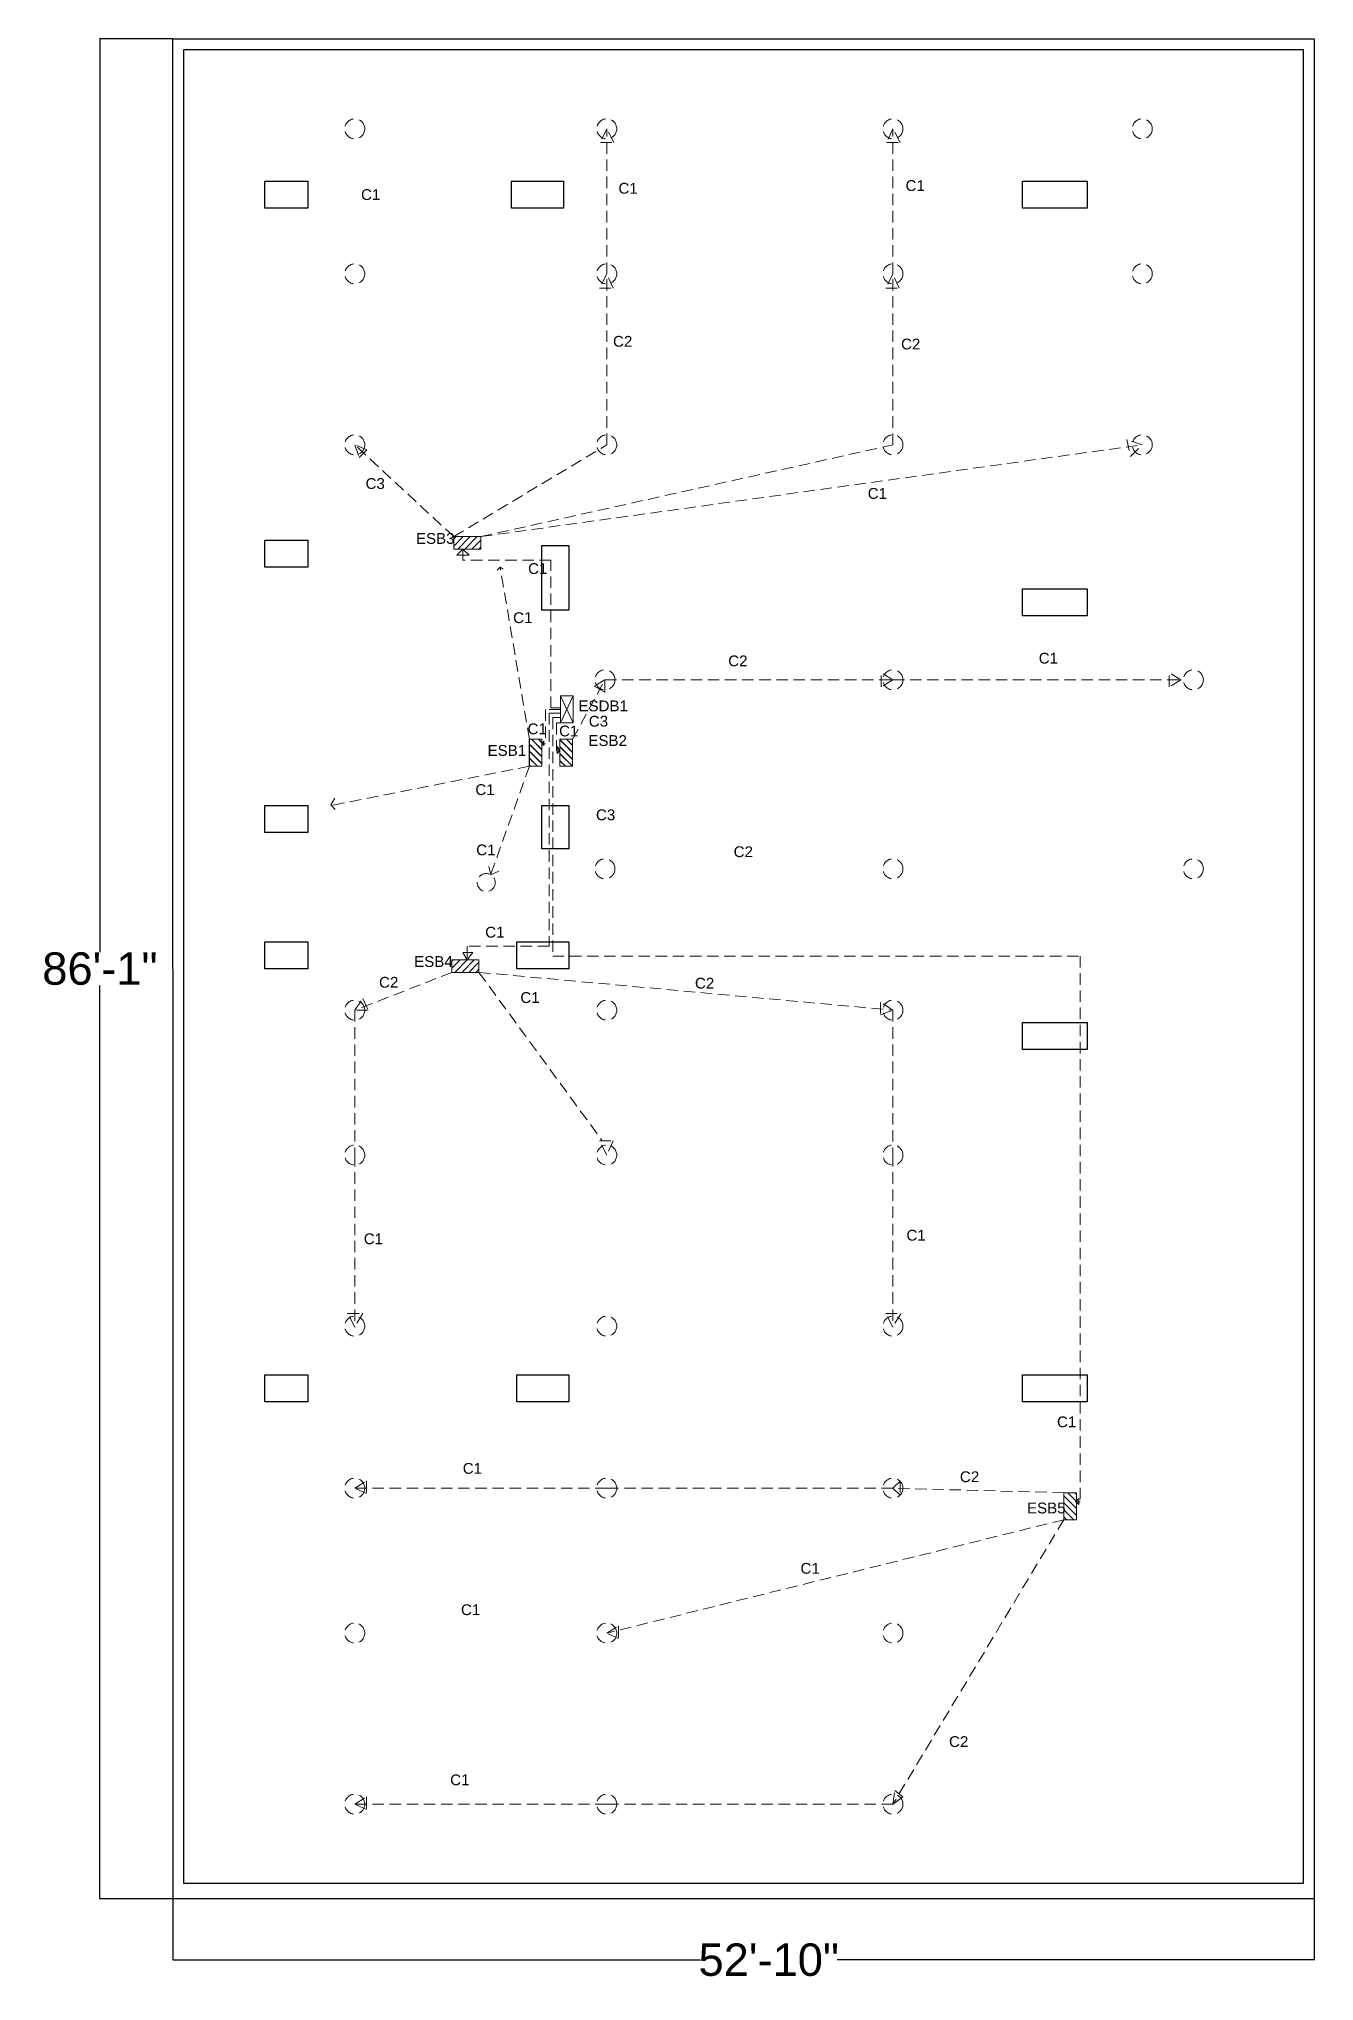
# Model space of a CAD drawing. Header units: inches. Extents: x 1065 to 1774, y 386 to 6100.
# Drawn here: x 1065 to 1774, y 386 to 1465 of the extents above; entities that cross this region are included whole.
import ezdxf

# ---------------------------------------------------------------- set-up
doc = ezdxf.new("R2010")
doc.units = ezdxf.units.IN
doc.header["$MEASUREMENT"] = 0
doc.linetypes.add('DASHED2', pattern=[9.525, 6.35, -3.175])
for name, color, linetype, lineweight in [('1.Boundary & Pillar', 10, 'Continuous', 30), ('5.Switchboards', 210, 'Continuous', 9), ('5.Switchboards - Labels', 210, 'Continuous', 9), ('7.(Hidden) Board to Board', 6, 'DASHED2', 20), ('7.(Hidden) Board to Board - Labels', 6, 'DASHED2', 20), ('7.(Hidden) Board to Fixtures', 1, 'DASHED2', 20), ('7.(Hidden) Board to Fixtures - Labels', 1, 'DASHED2', 20), ('8.(Hidden) Emergency Connections', 10, 'DASHED2', 20)]:
    doc.layers.add(name, color=color, linetype=linetype, lineweight=lineweight)
doc.layers.add('1.Boundary & Pillar - Dimensions', color=10, linetype='Continuous')
doc.layers.get('8.(Hidden) Emergency Connections').off()
doc.styles.get("Standard").update_dxf_attribs({"font": 'arial.ttf', "height": 18})
doc.styles.add('Text 1', font='arial.ttf', dxfattribs={"height": 6})
doc.dimstyles.get("Standard").update_dxf_attribs({"dimtxt": 0.18, "dimasz": 0.18, "dimexe": 0.18, "dimexo": 0.0625, "dimgap": 0.09, "dimtad": 0, "dimtih": 1, "dimtoh": 1, "dimdec": 4, "dimzin": 0, "dimdsep": 46, "dimlunit": 4, "dimtxsty": 'Standard', "dimcen": 0.09, "dimadec": 0, "dimazin": 0, "dimtfac": 1, "dimtdec": 4, "dimtofl": 0, "dimtmove": 0, "dimatfit": 3, "dimfxl": 1, "dimtolj": 1, "dimtzin": 0, "dimarcsym": 0})

msp = doc.modelspace()

# ---------------------------------------------------------------- texts
at = {"layer": '5.Switchboards - Labels', "char_height": 6, "attachment_point": 1, "style": 'Text 1'}
for s, width, insert in [('E{\\fArial Baltic|b0|i0|c186|p34;SB3}', 17.5, (1275, 1190.5)), ('E{\\fArial Baltic|b0|i0|c186|p34;SDB1}', 4, (1365.27228, 1097.49987)), ('E{\\fArial Baltic|b0|i0|c186|p34;SB1}', 17.5, (1314.77878, 1072.75288)), ('E{\\fArial Baltic|b0|i0|c186|p34;SB2}', 17.5, (1370.77878, 1078.25288)), ('E{\\fArial Baltic|b0|i0|c186|p34;SB4}', 17.5, (1273.99728, 955.5)), ('E{\\fArial Baltic|b0|i0|c186|p34;SB5}', 17.5, (1614.5, 652))]:
    msp.add_mtext_dynamic_manual_height_columns(s, width=width, gutter_width=60, heights=[0], dxfattribs=dict(at, insert=insert))
at = {"layer": '7.(Hidden) Board to Board - Labels', "char_height": 6, "attachment_point": 1, "style": 'Text 1'}
for insert in [(1337.31427, 1173.77533), (1336.99973, 1084.75182), (1354.51298, 1083.56196), (1313.44777, 971.80438), (1631.15019, 699.83876)]:
    msp.add_mtext('C1', dxfattribs=dict(at, insert=insert))
at = {"layer": '7.(Hidden) Board to Fixtures', "char_height": 6, "attachment_point": 1, "style": 'Text 1'}
for s, width, heights, insert in [('{\\fArial Baltic|b0|i0|c186|p34;C1}', 10, [0], (1244.5, 1381.5)), ('{\\fArial Baltic|b0|i0|c186|p34;C1}', 10, [0], (1387.5, 1385)), ('{\\fArial Baltic|b0|i0|c186|p34;C1}', 10, [0], (1547, 1386.5)), ('{\\fArial Baltic|b0|i0|c186|p34;C}2', 10, [0], (1384.5, 1300)), ('{\\fArial Baltic|b0|i0|c186|p34;C}2', 10, [0], (1544.5, 1298.5)), ('{\\fArial Baltic|b0|i0|c186|p34;C}3', 10, [0], (1247, 1221)), ('{\\fArial Baltic|b0|i0|c186|p34;C}1', 10, [0], (1526, 1215.5)), ('{\\fArial Baltic|b0|i0|c186|p34;C}2', 10, [0], (1448.5, 1122.5)), ('{\\fArial Baltic|b0|i0|c186|p34;C1}', 10, [0], (1621, 1124)), ('{\\fArial Baltic|b0|i0|c186|p34;C}3', 10, [0], (1371, 1089)), ('{\\fArial Baltic|b0|i0|c186|p34;C}3', 10, [0], (1375, 1037)), ('{\\fArial Baltic|b0|i0|c186|p34;C}2', 10, [0], (1451.5, 1016.5)), ('{\\fArial Baltic|b0|i0|c186|p34;C}2', 10, [0], (1254.5, 944)), ('{\\fArial Baltic|b0|i0|c186|p34;C}2', 10, [0], (1430, 943.5)), ('{\\fArial Baltic|b0|i0|c186|p34;C}1', 10, [0], (1333, 935.5)), ('{\\fArial Baltic|b0|i0|c186|p34;C1}', 10, [0], (1246, 801.5)), ('{\\fArial Baltic|b0|i0|c186|p34;C1}', 10, [0], (1547.5, 803.5)), ('{\\fArial Baltic|b0|i0|c186|p34;C1}', 10, [0], (1301, 674)), ('{\\fArial Baltic|b0|i0|c186|p34;C}2', 10, [0], (1577.20505, 669.34495)), ('{\\fArial Baltic|b0|i0|c186|p34;C}1', 19.4721745, [6.20873], (1488.63047, 618.47456)), ('{\\fArial Baltic|b0|i0|c186|p34;C1}', 10, [0], (1300, 595.5)), ('{\\fArial Baltic|b0|i0|c186|p34;C}2', 10, [0], (1571.15552, 522.24727)), ('{\\fArial Baltic|b0|i0|c186|p34;C1}', 10, [0], (1294, 501))]:
    msp.add_mtext_dynamic_manual_height_columns(s, width=width, gutter_width=60, heights=heights, dxfattribs=dict(at, insert=insert))
at = {"layer": '7.(Hidden) Board to Fixtures - Labels', "char_height": 6, "attachment_point": 1, "style": 'Text 1'}
for insert in [(1329, 1146.5), (1308, 1051), (1308.5, 1017.5)]:
    msp.add_mtext_dynamic_manual_height_columns('C1', width=10.0711831, gutter_width=60, heights=[0], dxfattribs=dict(at, insert=insert))

# ---------------------------------------------------------------- blocks, each defined once
blk = doc.blocks.new('*D33')
at = {"layer": '1.Boundary & Pillar - Dimensions', "color": 0, "lineweight": -2, "transparency": 16777216}
for p, q in [((1139.9, 1465), (1099.2, 1465)), ((1099.4, 1464.8), (1099.4, 957.8)), ((1099.4, 432.2), (1099.4, 939.2)), ((1140, 432), (1099.2, 432))]:
    blk.add_line(p, q, dxfattribs=at)
at = {"layer": '1.Boundary & Pillar - Dimensions', "color": 0, "transparency": 16777216}
for points in [[(1099.4, 1464.8), (1099.4, 1464.8), (1099.4, 1465)], [(1099.4, 432.2), (1099.4, 432.2), (1099.4, 432)]]:
    blk.add_solid(points, dxfattribs=at)
at = {"layer": '1.Boundary & Pillar - Dimensions', "color": 0, "transparency": 16777216, "insert": (1099.4, 948.5), "char_height": 18, "attachment_point": 5}
blk.add_mtext('\\A1;86\'-1"', dxfattribs=at)
blk = doc.blocks.new('*D34')
at = {"layer": '1.Boundary & Pillar - Dimensions', "color": 0, "lineweight": -2, "transparency": 16777216}
for p, q in [((1140, 431.9), (1140, 397.8)), ((1774, 431.9), (1774, 397.8)), ((1140.2, 398), (1433, 398)), ((1773.8, 398), (1509, 398))]:
    blk.add_line(p, q, dxfattribs=at)
at = {"layer": '1.Boundary & Pillar - Dimensions', "color": 0, "transparency": 16777216}
for points in [[(1140.2, 398), (1140.2, 398), (1140, 398)], [(1773.8, 398), (1773.8, 398), (1774, 398)]]:
    blk.add_solid(points, dxfattribs=at)
at = {"layer": '1.Boundary & Pillar - Dimensions', "color": 0, "transparency": 16777216, "insert": (1471, 398), "char_height": 18, "attachment_point": 5}
blk.add_mtext('\\A1;52\'-10"', dxfattribs=at)
blk = doc.blocks.new('col')
at = {"layer": '1.Boundary & Pillar', "linetype": 'Continuous'}
for points in [[(-433, 678), (-433, 663), (-457, 663), (-457, 678)], [(-291, 678), (-291, 663), (-320, 663), (-320, 678)], [(0, 678), (0, 663), (-36, 663), (-36, 678)], [(-433, 478.5), (-433, 463.5), (-457, 463.5), (-457, 478.5)], [(-303, 475.5), (-288, 475.5), (-288, 439.6), (-303, 439.6)], [(0, 451.6), (0, 436.6), (-36, 436.6), (-36, 451.6)], [(-433, 331.2), (-433, 316.2), (-457, 316.2), (-457, 331.2)], [(-288, 307.2), (-303, 307.2), (-303, 331.2), (-288, 331.2)], [(-433, 255.5), (-433, 240.5), (-457, 240.5), (-457, 255.5)], [(-288, 255.5), (-288, 240.5), (-317, 240.5), (-317, 255.5)], [(0, 210.7), (0, 195.7), (-36, 195.7), (-36, 210.7)], [(-433, 15), (-433, 0), (-457, 0), (-457, 15)], [(-288, 15), (-288, 0), (-317, 0), (-317, 15)], [(0, 15), (0, 0), (-36, 0), (-36, 15)]]:
    blk.add_lwpolyline(points, close=True, dxfattribs=at)
blk = doc.blocks.new('Switchboard')
at = {"layer": '5.Switchboards'}
h = blk.add_hatch(dxfattribs=at)
h.set_pattern_fill('ANSI31', color=256, scale=22)
h.paths.add_polyline_path([(2518, 710), (2518, 717), (2503, 717), (2503, 710)])
blk.add_lwpolyline([(2503, 717), (2518, 717), (2518, 710), (2503, 710)], close=True, dxfattribs=at)
blk = doc.blocks.new('Floor Distribution Board')
at = {"layer": '5.Switchboards'}
for p, q in [((2294, 768.5), (2301, 753.5)), ((2294, 753.5), (2301, 768.5))]:
    blk.add_line(p, q, dxfattribs=at)
blk.add_lwpolyline([(2301, 768.5), (2301, 753.5), (2294, 753.5), (2294, 768.5)], close=True, dxfattribs=at)

# ---------------------------------------------------------------- dimensions: what is measured, and where the dimension line sits
at = {"layer": '1.Boundary & Pillar - Dimensions'}
dim = msp.add_linear_dim(base=(1099.40195, 1465), p1=(1140.032, 432), p2=(1140.00272, 1465), angle=90, dimstyle='Standard', dxfattribs=at)
dim.commit()
dim.dimension.update_dxf_attribs({"geometry": '*D33', "text_midpoint": (1099.40195, 948.5)})
dim = msp.add_linear_dim(base=(1140.032, 398), p1=(1774.02927, 432), p2=(1140.032, 432), dimstyle='Standard', dxfattribs=at)
dim.commit()
dim.dimension.update_dxf_attribs({"geometry": '*D34', "text_midpoint": (1471, 398), "dimtype": 160})

# ---------------------------------------------------------------- linework, layer by layer
at = {"layer": '1.Boundary & Pillar', "linetype": 'Continuous'}
for p, q in [((1774.02927, 432), (1140.032, 432)), ((1768, 440.5), (1146.00272, 440.5))]:
    msp.add_line(p, q, dxfattribs=at)
for points in [[(1140.032, 432), (1140.00272, 1465), (1774, 1465), (1774.02927, 432)], [(1146.00272, 440.5), (1146.00272, 1459), (1768, 1459), (1768, 440.5)]]:
    msp.add_lwpolyline(points, dxfattribs=at)
at = {"layer": '7.(Hidden) Board to Board'}
for p, q in [((1301, 1181.5), (1297.75, 1178.25)), ((1297.75, 1178.25), (1304.5, 1178.25)), ((1301, 1175.5), (1301, 1181.5)), ((1304.5, 1178.25), (1301, 1181.5)), ((1350, 1175.5), (1301, 1175.5)), ((1350, 1093.39824), (1350, 1175.5)), ((1355.26199, 1092.54707), (1347, 1092.54707)), ((1347, 1092.54707), (1347, 1073.5)), ((1355.5, 1090.5), (1349, 1090.5)), ((1349, 1090.5), (1349, 961)), ((1355.00177, 1093.39824), (1350, 1093.39824)), ((1355.5, 1088), (1351, 1088)), ((1351, 1088), (1351, 955.5)), ((1355.26199, 1085.04707), (1353, 1085.04707)), ((1353, 1085.04707), (1353, 1069.5)), ((1345.00272, 1073.5), (1346, 1075)), ((1347, 1073.5), (1345.00272, 1073.5)), ((1346, 1072.5), (1345.00272, 1073.5)), ((1346, 1075), (1346, 1072.5)), ((1353, 1069.5), (1354.93375, 1069.5)), ((1354.93375, 1069.5), (1353, 1069.5)), ((1355, 1069.5), (1353.5, 1072)), ((1353.5, 1072), (1353.5, 1068)), ((1353.5, 1068), (1355, 1069.5)), ((1349, 961), (1303.5, 961)), ((1303.5, 961), (1303.5, 953.5)), ((1303.5, 953.5), (1301, 957.5)), ((1301, 957.5), (1306.5, 957.5)), ((1306.5, 957.5), (1303.5, 953.5)), ((1351, 955.5), (1644, 955.5)), ((1644, 955.5), (1644, 652.5)), ((1641.5, 652.5), (1643.25, 654.25)), ((1644, 652.5), (1641.5, 652.5)), ((1643.25, 651), (1641.625, 652.625)), ((1643.25, 654.25), (1643.25, 651))]:
    msp.add_line(p, q, dxfattribs=at)
at = {"layer": '7.(Hidden) Board to Fixtures'}
for p, q in [((1381, 1415), (1377.5, 1407.5)), ((1381, 1334.5), (1381, 1415)), ((1385, 1407.5), (1381, 1415)), ((1540, 1415), (1536.5, 1407.5)), ((1540, 1334.5), (1540, 1415)), ((1544, 1407.5), (1540, 1415)), ((1377.5, 1407.5), (1385, 1407.5)), ((1536.5, 1407.5), (1544, 1407.5)), ((1381, 1334.5), (1377, 1326.5)), ((1381, 1239.5), (1381, 1334.5)), ((1384.5, 1326.5), (1381, 1334.5)), ((1540, 1334.5), (1536, 1326.5)), ((1540, 1239.5), (1540, 1334.5)), ((1543.5, 1326.5), (1540, 1334.5)), ((1377, 1326.5), (1384.5, 1326.5)), ((1536, 1326.5), (1543.5, 1326.5)), ((1678.5, 1239.5), (1670, 1242.5)), ((1670, 1242.5), (1672, 1233)), ((1296.00272, 1188.5), (1241, 1239.5)), ((1241, 1239.5), (1243.5, 1232.5)), ((1247.75, 1236.75), (1241, 1239.5)), ((1243.5, 1232.5), (1247.75, 1236.75)), ((1296.00272, 1188.5), (1381, 1239.5)), ((1311.00272, 1188.5), (1540, 1239.5)), ((1311.00272, 1188.5), (1678.5, 1239.5)), ((1672, 1233), (1678.5, 1239.5)), ((1321.76588, 1171.50546), (1320.13021, 1169.86979)), ((1338.00272, 1076), (1321.76588, 1171.50546)), ((1321.76588, 1171.50546), (1323.5, 1170.5)), ((1540, 1109), (1533.5, 1113)), ((1533.5, 1105), (1533.5, 1113)), ((1700, 1109), (1693.5, 1113)), ((1693.5, 1105), (1693.5, 1113)), ((1362.00272, 1076), (1380, 1109)), ((1380, 1109), (1374, 1105.5)), ((1374, 1105.5), (1380, 1102)), ((1380, 1102), (1380, 1109)), ((1380, 1109), (1540, 1109)), ((1540, 1109), (1533.5, 1105)), ((1540, 1109), (1700, 1109)), ((1700, 1109), (1693.5, 1105)), ((1338.00272, 1061), (1227.92594, 1039.19306)), ((1338.00272, 1061), (1316.5, 1000.74077)), ((1227.64079, 1039.47821), (1230.00545, 1043.28515)), ((1227.64079, 1039.47821), (1230.16965, 1036.94935)), ((1316.5, 1000.74077), (1315.5, 1005.24077)), ((1316.5, 1000.74077), (1321, 1002.74077)), ((1295, 946.5), (1241, 925.5)), ((1310, 946.5), (1540, 925.5)), ((1310, 946.5), (1378.51643, 853)), ((1241, 925.5), (1245.5, 932)), ((1245.5, 932), (1248.5, 925.5)), ((1540, 925.5), (1533, 930)), ((1533, 930), (1533, 923)), ((1248.5, 925.5), (1241, 925.5)), ((1241, 925.5), (1241, 845)), ((1533, 923), (1540, 925.5)), ((1540, 925.5), (1540, 845)), ((1381, 845), (1377, 853)), ((1377, 853), (1384.5, 853)), ((1384.5, 853), (1381, 845)), ((1241, 845), (1241, 749.5)), ((1540, 845), (1540, 749.5)), ((1241, 749.5), (1237, 757)), ((1237, 757), (1245.5, 757)), ((1245.5, 757), (1241, 750)), ((1540, 749.5), (1536, 757)), ((1536, 757), (1544.5, 757)), ((1544.5, 757), (1540, 750)), ((1241, 660), (1247.5, 664)), ((1381, 660), (1241, 660)), ((1247.5, 657), (1241, 660)), ((1247.5, 664), (1247.5, 657)), ((1540, 660), (1381, 660)), ((1540, 660), (1543.92688, 663.92688)), ((1634.93375, 657.48036), (1540, 660)), ((1543.92688, 656.07312), (1540, 660)), ((1543.92688, 663.92688), (1543.92688, 656.07312)), ((1634.93375, 642.48036), (1381, 579.5)), ((1634.93375, 642.48036), (1540, 484.5)), ((1381, 579.5), (1387.5, 583.5)), ((1387.5, 583.5), (1387.5, 576.5)), ((1387.5, 576.5), (1381, 579.5)), ((1241, 484.5), (1247.5, 488.5)), ((1247.5, 488.5), (1247.5, 481.5)), ((1540, 484.5), (1541, 492)), ((1545.5, 488.5), (1540, 484.5)), ((1541, 492), (1545.5, 488.5)), ((1381, 484.5), (1241, 484.5)), ((1247.5, 481.5), (1241, 484.5)), ((1540, 484.5), (1381, 484.5))]:
    msp.add_line(p, q, dxfattribs=at)
for centre, radius in [((1241, 1415), 5.55344), ((1381, 1415), 5.55344), ((1540, 1415), 5.55344), ((1678.5, 1415), 5.55344), ((1241, 1334.5), 5.55344), ((1381, 1334.5), 5.55344), ((1540, 1334.5), 5.55344), ((1678.5, 1334.5), 5.55344), ((1241, 1239.5), 5.55344), ((1381, 1239.5), 5.55344), ((1540, 1239.5), 5.55344), ((1678.5, 1239.5), 5.55344), ((1380, 1109), 5.55344), ((1540, 1109), 5.55344), ((1706.90729, 1109), 5.55344), ((1380, 1004), 5.55344), ((1540, 1004), 5.55344), ((1706.90729, 1004), 5.55344), ((1314.06479, 996.37388), 5), ((1241, 925.5), 5.55344), ((1381, 925.5), 5.55344), ((1540, 925.5), 5.55344), ((1241, 845), 5.55344), ((1381, 845), 5.55344), ((1540, 845), 5.55344), ((1241, 750), 5.55344), ((1381, 750), 5.55344), ((1540, 750), 5.55344), ((1241, 660), 5.55344), ((1381, 660), 5.55344), ((1540, 660), 5.55344), ((1241, 579.5), 5.55344), ((1381, 579.5), 5.55344), ((1540, 579.5), 5.55344), ((1241, 484.5), 5.55344), ((1381, 484.5), 5.55344), ((1540, 484.5), 5.55344)]:
    msp.add_circle(centre, radius, dxfattribs=at)

# ---------------------------------------------------------------- block references
at = {"layer": '1.Boundary & Pillar', "linetype": 'Continuous'}
msp.add_blockref('col', (1648, 708.00174), dxfattribs=at)
at = {"layer": '5.Switchboards'}
for p in [(-1206.99728, 471.5), (-1208, 236.5)]:
    msp.add_blockref('Switchboard', p, dxfattribs=at)
at = {"layer": '5.Switchboards', "rotation": 270}
for p in [(628.00272, 3579), (645.00272, 3579)]:
    msp.add_blockref('Switchboard', p, dxfattribs=at)
at = {"layer": '8.(Hidden) Emergency Connections'}
msp.add_blockref('Floor Distribution Board', (-938.73256, 331.54162), dxfattribs=at)
at = {"layer": '8.(Hidden) Emergency Connections', "rotation": 270}
for p in [(627.93375, 3578.98036), (644.93375, 3578.98036), (924.93375, 3160.48036)]:
    msp.add_blockref('Switchboard', p, dxfattribs=at)

msp.set_redraw_order([(e.dxf.handle, doc.entitydb.next_handle()) for e in msp.query("TEXT MTEXT ATTDEF DIMENSION ARC_DIMENSION")])  # texts and dimensions are drawn at this point

doc.saveas('drawing.dxf')
